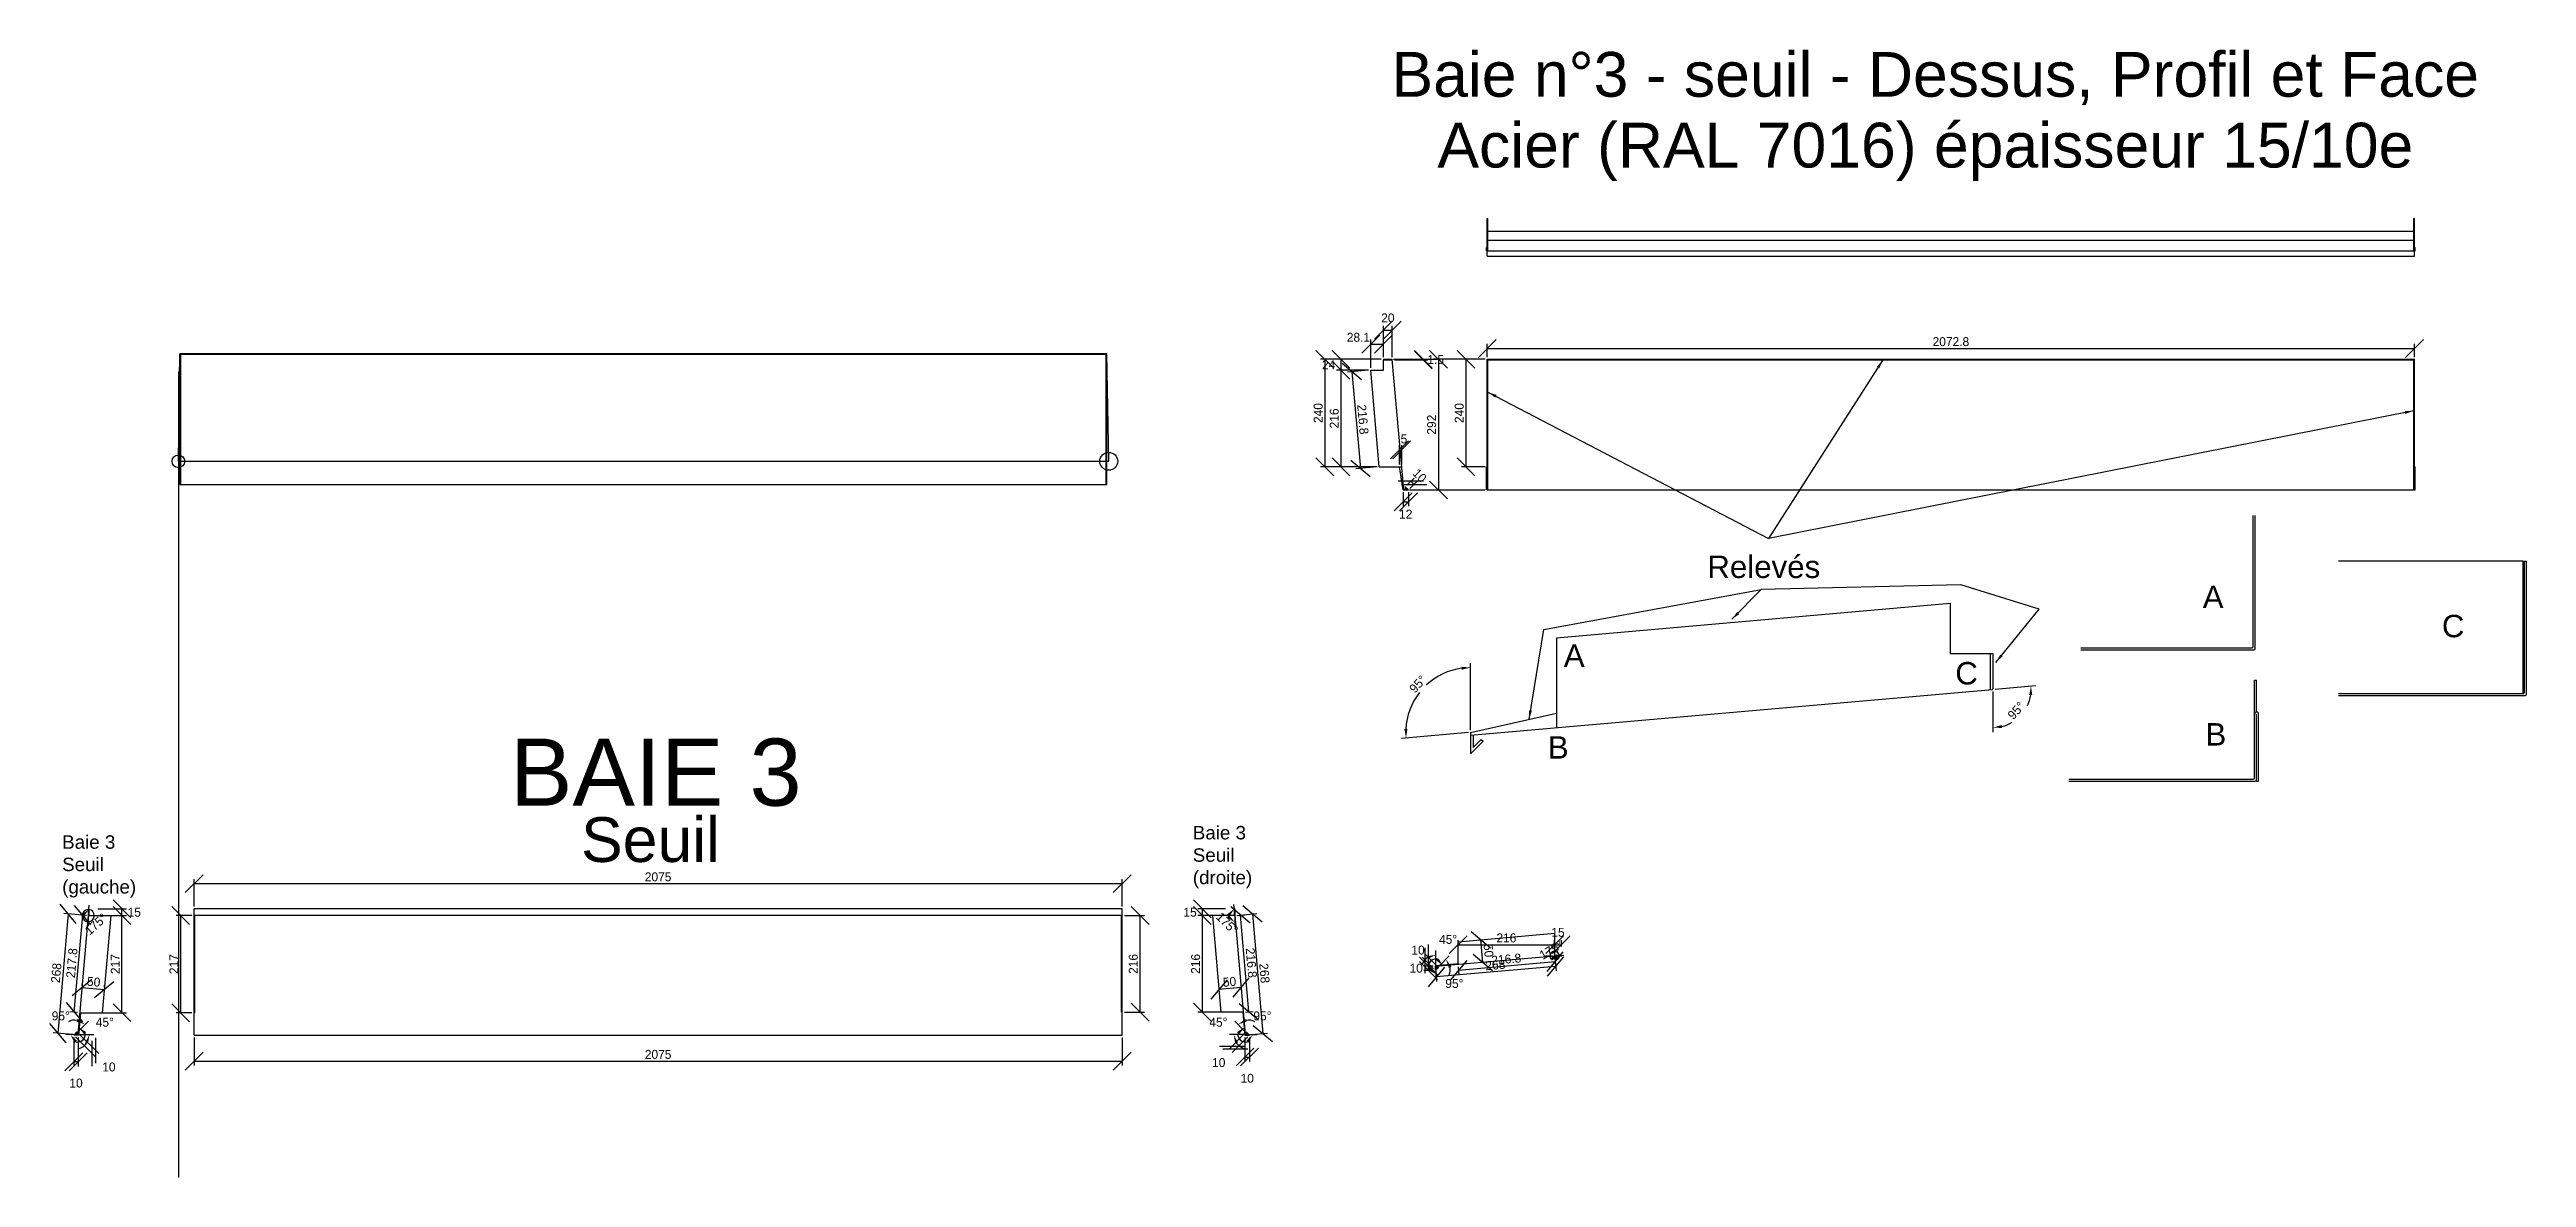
# Model space of a CAD drawing. Header units: millimetres. Extents: x -676 to 20580, y -6551 to 2520.
# Drawn here: x -288 to 5250, y 0 to 2520 of the extents above; entities that cross this region are included whole.
import ezdxf

# ---------------------------------------------------------------- set-up
doc = ezdxf.new("R2010")
doc.units = ezdxf.units.MM
doc.layers.get('0').update_dxf_attribs({"lineweight": 25, "true_color": 0xffffff})
doc.layers.get('Defpoints').update_dxf_attribs({"true_color": 0xffffff})
for name, color, linetype, lineweight, true_color in [('0 ... Seuil', 178, 'Continuous', 25, 0x000000), ('0 ... Seuil ... Existant', 2, 'Continuous', 25, 0xffff00), ('0 ... Seuil ... Existant ... Projection joue théorique', 96, 'Continuous', 25, 0x008000), ('0 ... Seuil ... Rectangle', 5, 'Continuous', 25, 0x0000ff), ('0 ... Seuil ... Rectangle ... Cotes Angles', 4, 'Continuous', 25, 0x00ffff), ('Cotes', 4, 'Continuous', 25, 0x00ffff)]:
    doc.layers.add(name, color=color, linetype=linetype, lineweight=lineweight, true_color=true_color)
doc.styles.add('QCADDimTextStyle', font='txt')
doc.styles.add('textstyle11', font='')
doc.styles.add('textstyle22', font='')
doc.styles.add('textstyle23', font='')
doc.styles.add('textstyle24', font='')
doc.styles.add('textstyle25', font='')
doc.styles.add('textstyle26', font='')
doc.styles.add('textstyle27', font='')
doc.styles.add('textstyle28', font='')
doc.styles.add('textstyle29', font='')
doc.styles.add('textstyle30', font='')
doc.styles.add('textstyle31', font='')
doc.styles.add('textstyle32', font='')
doc.styles.add('textstyle33', font='')
doc.styles.get('textstyle11').set_extended_font_data('Liberation Sans')
doc.styles.get('textstyle22').set_extended_font_data('Liberation Sans')
doc.styles.get('textstyle23').set_extended_font_data('Liberation Sans')
doc.styles.get('textstyle24').set_extended_font_data('Liberation Sans')
doc.styles.get('textstyle25').set_extended_font_data('Liberation Sans')
doc.styles.get('textstyle26').set_extended_font_data('Liberation Sans')
doc.styles.get('textstyle27').set_extended_font_data('Liberation Sans')
doc.styles.get('textstyle28').set_extended_font_data('Liberation Sans')
doc.styles.get('textstyle29').set_extended_font_data('Liberation Sans')
doc.styles.get('textstyle30').set_extended_font_data('Liberation Sans')
doc.styles.get('textstyle31').set_extended_font_data('Liberation Sans')
doc.styles.get('textstyle32').set_extended_font_data('Liberation Sans')
doc.styles.get('textstyle33').set_extended_font_data('Liberation Sans')
doc.dimstyles.new('QCADDimStyle', dxfattribs={"dimtxt": 20, "dimasz": 20, "dimexe": 10, "dimexo": 5, "dimgap": 5, "dimtad": 1, "dimtoh": 1, "dimdec": 4, "dimzin": 0, "dimdsep": 46, "dimtxsty": 'QCADDimTextStyle', "dimcen": 0.09, "dimadec": 0, "dimazin": 0, "dimtfac": 1, "dimtdec": 4, "dimtofl": 0, "dimtmove": 0, "dimatfit": 3, "dimfxl": 1, "dimtolj": 1, "dimtzin": 0, "dimarcsym": 0})

msp = doc.modelspace()

# ---------------------------------------------------------------- texts
at = {"attachment_point": 1}
for s, insert, char_height, style in [('Seuil', (900.15, 804.88), 100, 'textstyle11'), ('Baie 3\\PSeuil\\P(droite)', (2267.96, 785.31), 30, 'textstyle23'), ('Baie 3\\PSeuil\\P(gauche)', (-259.91, 764.39), 30, 'textstyle24')]:
    msp.add_mtext(s, dxfattribs=dict(at, insert=insert, char_height=char_height, style=style))
at = {"layer": '0 ... Seuil', "insert": (741.21, 980.56), "char_height": 150, "attachment_point": 1, "style": 'textstyle22'}
msp.add_mtext('BAIE 3', dxfattribs=at)
at = {"layer": '0 ... Seuil ... Rectangle ... Cotes Angles', "attachment_point": 1}
for s, insert, char_height, style in [('Baie n%%d3 - seuil - Dessus, Profil et Face', (2712.12, 2514.67), 100, 'textstyle33'), ('Acier (RAL 7016) épaisseur 15/10e', (2814.75, 2356.46), 100, 'textstyle32'), ('Relevés', (3418.26, 1389.28), 50, 'textstyle25'), ('A', (4525.86, 1322.02), 50, 'textstyle31'), ('C', (5060.56, 1256.96), 50, 'textstyle30'), ('A', (3097.29, 1190.81), 50, 'textstyle26'), ('C', (3972.65, 1151.48), 50, 'textstyle29'), ('B', (4531.96, 1015.02), 50, 'textstyle28'), ('B', (3061.71, 985.81), 50, 'textstyle27')]:
    msp.add_mtext(s, dxfattribs=dict(at, insert=insert, char_height=char_height, style=style))

# ---------------------------------------------------------------- blocks, each defined once
blk = doc.blocks.new('SeuilBaie1_VueDessus')
at = {"layer": '0 ... Seuil'}
for p, q in [((-5, -282), (-5, 0)), ((2070, 0), (-5, 0)), ((2070, -282), (2070, 0)), ((2070, -15), (-5, -15)), ((-3.5, -232), (-3.5, -15)), ((2068.5, -231), (2068.5, -15)), ((-3.5, -232), (-5, -232)), ((2070, -231), (2068.5, -231)), ((-5, -282), (2070, -282))]:
    blk.add_line(p, q, dxfattribs=at)
blk = doc.blocks.new('SeuilBaie1_VueCoupeEst')
at = {"layer": '0 ... Seuil'}
for p, q in [((1, 0), (-0.5, 0)), ((1, -14.9), (-49.2, -14.9)), ((-49.2, -14.9), (-30.3, -230.9)), ((-0.5, 0), (-0.5, -14.9)), ((1, 0), (1, -15)), ((1, -14.9), (24.2, -280.5)), ((19.9, -230.9), (-30.3, -230.9)), ((18.4, -230.9), (22.9, -282)), ((25.2, -276), (26.3, -274.9)), ((25.2, -276), (29.7, -280.5)), ((26.3, -274.9), (33.4, -282)), ((22.9, -282), (33.4, -282)), ((24.2, -280.5), (29.7, -280.5))]:
    blk.add_line(p, q, dxfattribs=at)
blk = doc.blocks.new('*D12')
at = {"layer": 'Cotes', "color": 0, "lineweight": -2}
for p, q in [((2309.3, 580), (2269.3, 620)), ((2269.3, 605), (2309.3, 565)), ((2341, 600), (2279.3, 600)), ((2341, 585), (2279.3, 585)), ((2289.3, 585), (2289.3, 600))]:
    blk.add_line(p, q, dxfattribs=at)
at = {"layer": 'Defpoints', "color": 0}
for p in [(2289.3, 600), (2346, 600), (2346, 585)]:
    blk.add_point(p, dxfattribs=at)
at = {"layer": 'Cotes', "color": 0, "insert": (2261.8, 592.5), "char_height": 20, "attachment_point": 5, "style": 'QCADDimTextStyle'}
blk.add_mtext('\\A1;15', dxfattribs=at)
blk = doc.blocks.new('*D13')
at = {"layer": 'Cotes', "color": 0, "lineweight": -2}
for p, q in [((2366.1, 585.4), (2411.3, 589.4)), ((2423, 570.3), (2379.7, 606.7)), ((2401.4, 588.5), (2424.7, 321.5)), ((2403.1, 339.7), (2446.4, 303.4)), ((2389.4, 318.5), (2434.7, 322.4))]:
    blk.add_line(p, q, dxfattribs=at)
at = {"layer": 'Defpoints', "color": 0}
for p in [(2361.1, 585), (2384.5, 318), (2424.7, 321.5)]:
    blk.add_point(p, dxfattribs=at)
at = {"layer": 'Cotes', "color": 0, "insert": (2428, 456.3), "char_height": 20, "attachment_point": 5, "rotation": 275, "style": 'QCADDimTextStyle'}
blk.add_mtext('\\A1;268', dxfattribs=at)
blk = doc.blocks.new('*D14')
at = {"layer": 'Cotes', "color": 0, "lineweight": -2}
for p, q in [((2404.5, 289), (2364.5, 249)), ((2374.5, 249), (2414.5, 289)), ((2384.5, 313), (2384.5, 259)), ((2394.5, 313), (2394.5, 259)), ((2384.5, 269), (2394.5, 269))]:
    blk.add_line(p, q, dxfattribs=at)
at = {"layer": 'Defpoints', "color": 0}
for p in [(2384.5, 318), (2394.5, 318), (2394.5, 269)]:
    blk.add_point(p, dxfattribs=at)
at = {"layer": 'Cotes', "color": 0, "insert": (2389.5, 221.5), "char_height": 20, "attachment_point": 5, "style": 'QCADDimTextStyle'}
blk.add_mtext('\\A1;10', dxfattribs=at)
blk = doc.blocks.new('*D15')
at = {"layer": 'Cotes', "color": 0, "lineweight": -2}
for p, q in [((2358, 402.6), (2394.3, 445.9)), ((2344.5, 441.6), (2308.2, 398.2)), ((2376.2, 424.3), (2326.4, 419.9)), ((2326.8, 414.9), (2327.2, 409.9)), ((2376.6, 419.3), (2377, 414.3))]:
    blk.add_line(p, q, dxfattribs=at)
at = {"layer": 'Defpoints', "color": 0}
for p in [(2326.4, 419.9), (2326.4, 419.9), (2376.2, 424.3)]:
    blk.add_point(p, dxfattribs=at)
at = {"layer": 'Cotes', "color": 0, "insert": (2350, 437), "char_height": 20, "attachment_point": 5, "rotation": 5, "style": 'QCADDimTextStyle'}
blk.add_mtext('\\A1;50', dxfattribs=at)
blk = doc.blocks.new('*D16')
at = {"layer": 'Cotes', "color": 0, "lineweight": -2}
for p, q in [((2327.6, 293.6), (2384.2, 293.6)), ((2391.3, 286.6), (2334.7, 286.6)), ((2383.8, 321.6), (2348.9, 286.6)), ((2390.9, 314.5), (2355.9, 279.5))]:
    blk.add_line(p, q, dxfattribs=at)
at = {"layer": 'Defpoints', "color": 0}
for p in [(2355.9, 293.6), (2387.4, 325.1), (2394.5, 318)]:
    blk.add_point(p, dxfattribs=at)
at = {"layer": 'Cotes', "color": 0, "insert": (2325.9, 256.5), "char_height": 20, "attachment_point": 5, "style": 'QCADDimTextStyle'}
blk.add_mtext('\\A1;10', dxfattribs=at)
blk = doc.blocks.new('*D17')
at = {"layer": 'Cotes', "color": 0, "lineweight": -2}
for p, q in [((2361.7, 590.1), (2359.9, 610.1)), ((2362.1, 580), (2362.1, 559.9))]:
    blk.add_line(p, q, dxfattribs=at)
blk.add_arc((2362.1, 585), 15.1, 177.7585, 187.2415, dxfattribs=at)
at = {"layer": 'Cotes', "color": 0}
for points in [[(2349.4, 583.3), (2344.6, 587.9), (2360.8, 600.1)], [(2344.9, 580.6), (2349.3, 585.6), (2362.1, 569.9)]]:
    blk.add_solid(points, dxfattribs=at)
at = {"layer": 'Defpoints', "color": 0}
for p in [(2348.6, 591.8), (2362.1, 600), (2362.1, 585.1), (2362.1, 585), (2363.5, 568.7)]:
    blk.add_point(p, dxfattribs=at)
at = {"layer": 'Cotes', "color": 0, "insert": (2344.7, 567.7), "char_height": 20, "attachment_point": 5, "rotation": 314.9648, "style": 'QCADDimTextStyle'}
blk.add_mtext('\\A1;175%%d', dxfattribs=at)
blk = doc.blocks.new('*D18')
at = {"layer": 'Cotes', "color": 0, "lineweight": -2}
for p, q in [((2383.1, 327.9), (2362, 349)), ((2380.4, 319), (2349.6, 319))]:
    blk.add_line(p, q, dxfattribs=at)
for start, end in [(63.1887, 99.0944), (215.9056, 251.8113)]:
    blk.add_arc((2392, 319), 32.4, start, end, dxfattribs=at)
at = {"layer": 'Cotes', "color": 0}
for points in [[(2385.4, 354), (2388.4, 348.1), (2369.1, 342)], [(2368.9, 301), (2362.6, 299), (2359.6, 319)]]:
    blk.add_solid(points, dxfattribs=at)
at = {"layer": 'Defpoints', "color": 0}
for p in [(2363.9, 335.2), (2385.4, 319), (2386.7, 324.4), (2392, 319), (2392, 319)]:
    blk.add_point(p, dxfattribs=at)
at = {"layer": 'Cotes', "color": 0, "insert": (2325.1, 346.7), "char_height": 20, "attachment_point": 5, "style": 'QCADDimTextStyle'}
blk.add_mtext('\\A1;45%%d', dxfattribs=at)
blk = doc.blocks.new('*D19')
at = {"layer": 'Cotes', "color": 0, "lineweight": -2}
blk.add_line((2397, 319), (2412, 319), dxfattribs=at)
for start, end in [(168.9674, 242.9349), (212.0651, 286.0326)]:
    blk.add_arc((2385.4, 319), 16.6, start, end, dxfattribs=at)
at = {"layer": 'Cotes', "color": 0}
for points in [[(2371.3, 319.7), (2366.8, 324.7), (2383.9, 335.6)], [(2392.6, 301), (2387.3, 305), (2402, 319)]]:
    blk.add_solid(points, dxfattribs=at)
at = {"layer": 'Defpoints', "color": 0}
for p in [(2383.7, 338.4), (2385.4, 319), (2385.4, 319), (2392, 319), (2399.5, 327.7)]:
    blk.add_point(p, dxfattribs=at)
at = {"layer": 'Cotes', "color": 0, "insert": (2423.6, 360.8), "char_height": 20, "attachment_point": 5, "style": 'QCADDimTextStyle'}
blk.add_mtext('\\A1;95%%d', dxfattribs=at)
blk = doc.blocks.new('*D20')
at = {"layer": 'Cotes', "color": 0, "lineweight": -2}
for p, q in [((55, 279.8), (15, 239.8)), ((35, 313), (35, 249.8)), ((2090, 239.8), (2130, 279.8)), ((2110, 313), (2110, 249.8)), ((35, 259.8), (2110, 259.8))]:
    blk.add_line(p, q, dxfattribs=at)
at = {"layer": 'Defpoints', "color": 0}
for p in [(35, 318), (2110, 318), (2110, 259.8)]:
    blk.add_point(p, dxfattribs=at)
at = {"layer": 'Cotes', "color": 0, "insert": (1072.5, 274.8), "char_height": 20, "attachment_point": 5, "style": 'QCADDimTextStyle'}
blk.add_mtext('\\A1;2075', dxfattribs=at)
blk = doc.blocks.new('*D21')
at = {"layer": 'Cotes', "color": 0, "lineweight": -2}
for p, q in [((55, 676.4), (15, 636.4)), ((35, 605), (35, 666.4)), ((2090, 636.4), (2130, 676.4)), ((2110, 605), (2110, 666.4)), ((35, 656.4), (2110, 656.4))]:
    blk.add_line(p, q, dxfattribs=at)
at = {"layer": 'Defpoints', "color": 0}
for p in [(2110, 656.4), (35, 600), (2110, 600)]:
    blk.add_point(p, dxfattribs=at)
at = {"layer": 'Cotes', "color": 0, "insert": (1072.5, 671.4), "char_height": 20, "attachment_point": 5, "style": 'QCADDimTextStyle'}
blk.add_mtext('\\A1;2075', dxfattribs=at)
blk = doc.blocks.new('*D36')
at = {"layer": 'Cotes', "color": 0, "lineweight": -2}
for p, q in [((3096.9, 540), (3056.9, 500)), ((3071.9, 500), (3111.9, 540)), ((3076.9, 515.8), (3076.9, 530)), ((3076.9, 520), (3091.9, 520)), ((3091.9, 515.8), (3091.9, 530))]:
    blk.add_line(p, q, dxfattribs=at)
at = {"layer": 'Defpoints', "color": 0}
for p in [(3076.9, 510.8), (3091.9, 520), (3091.9, 510.8)]:
    blk.add_point(p, dxfattribs=at)
at = {"layer": 'Cotes', "color": 0, "insert": (3084.4, 547.5), "char_height": 20, "attachment_point": 5, "style": 'QCADDimTextStyle'}
blk.add_mtext('\\A1;15', dxfattribs=at)
blk = doc.blocks.new('*D37')
at = {"layer": 'Cotes', "color": 0, "lineweight": -2}
for p, q in [((2830.3, 469.5), (2793.9, 426.2)), ((2810.4, 467.4), (2813, 437.9)), ((3079.1, 471.2), (2812.1, 447.9)), ((3060.9, 449.6), (3097.3, 492.9)), ((3077.4, 490.7), (3080, 461.3))]:
    blk.add_line(p, q, dxfattribs=at)
at = {"layer": 'Defpoints', "color": 0}
for p in [(2810, 472.4), (2812.1, 447.9), (3076.9, 495.7)]:
    blk.add_point(p, dxfattribs=at)
at = {"layer": 'Cotes', "color": 0, "insert": (2944.3, 474.5), "char_height": 20, "attachment_point": 5, "rotation": 5, "style": 'QCADDimTextStyle'}
blk.add_mtext('\\A1;268', dxfattribs=at)
blk = doc.blocks.new('*D38')
at = {"layer": 'Cotes', "color": 0, "lineweight": -2}
for p, q in [((2814.8, 452.4), (2774.8, 492.4)), ((2774.8, 482.4), (2814.8, 442.4)), ((2805, 472.4), (2784.8, 472.4)), ((2805, 462.4), (2784.8, 462.4)), ((2794.8, 472.4), (2794.8, 462.4))]:
    blk.add_line(p, q, dxfattribs=at)
at = {"layer": 'Defpoints', "color": 0}
for p in [(2794.8, 462.4), (2810, 472.4), (2810, 462.4)]:
    blk.add_point(p, dxfattribs=at)
at = {"layer": 'Cotes', "color": 0, "insert": (2767.3, 467.4), "char_height": 20, "attachment_point": 5, "style": 'QCADDimTextStyle'}
blk.add_mtext('\\A1;10', dxfattribs=at)
blk = doc.blocks.new('*D39')
at = {"layer": 'Cotes', "color": 0, "lineweight": -2}
for p, q in [((2933.5, 512.3), (2890.2, 548.6)), ((2894.5, 498.8), (2937.9, 462.5)), ((2906.9, 530), (2901.9, 529.6)), ((2916.2, 480.7), (2911.8, 530.5)), ((2911.2, 480.2), (2906.2, 479.8))]:
    blk.add_line(p, q, dxfattribs=at)
at = {"layer": 'Defpoints', "color": 0}
for p in [(2911.8, 530.5), (2911.8, 530.5), (2916.2, 480.7)]:
    blk.add_point(p, dxfattribs=at)
at = {"layer": 'Cotes', "color": 0, "insert": (2929, 506.9), "char_height": 20, "attachment_point": 5, "rotation": 275, "style": 'QCADDimTextStyle'}
blk.add_mtext('\\A1;50', dxfattribs=at)
blk = doc.blocks.new('*D40')
at = {"layer": 'Cotes', "color": 0, "lineweight": -2}
for p, q in [((2787.4, 456.6), (2787.4, 513.2)), ((2813.5, 473), (2787.4, 499)), ((2794.5, 520.2), (2794.5, 463.7)), ((2806.4, 465.9), (2780.4, 492))]:
    blk.add_line(p, q, dxfattribs=at)
at = {"layer": 'Defpoints', "color": 0}
for p in [(2794.5, 492), (2810, 462.4), (2817, 469.4)]:
    blk.add_point(p, dxfattribs=at)
at = {"layer": 'Cotes', "color": 0, "insert": (2771.5, 507.9), "char_height": 20, "attachment_point": 5, "style": 'QCADDimTextStyle'}
blk.add_mtext('\\A1;10', dxfattribs=at)
blk = doc.blocks.new('*D41')
at = {"layer": 'Cotes', "color": 0, "lineweight": -2}
for p, q in [((3071.9, 494.7), (3056.4, 494.7)), ((3082, 495.2), (3097.5, 496.5))]:
    blk.add_line(p, q, dxfattribs=at)
for start, end in [(80.8162, 222.9081), (5, 180), (322.0919, 104.1838)]:
    blk.add_arc((3077, 494.7), 10.6, start, end, dxfattribs=at)
at = {"layer": 'Cotes', "color": 0}
for points in [[(3086.4, 491.4), (3084.2, 485.1), (3066.4, 494.7)], [(3070.6, 484.5), (3067.9, 490.6), (3087.5, 495.6)]]:
    blk.add_solid(points, dxfattribs=at)
at = {"layer": 'Defpoints', "color": 0}
for p in [(3081.7, 504.2), (3060.7, 493.3), (3076.9, 494.7), (3077, 494.7), (3091.9, 494.7)]:
    blk.add_point(p, dxfattribs=at)
at = {"layer": 'Cotes', "color": 0, "insert": (3069.2, 508.1), "char_height": 20, "attachment_point": 5, "rotation": 30.3486, "style": 'QCADDimTextStyle'}
blk.add_mtext('\\A1;175%%d', dxfattribs=at)
blk = doc.blocks.new('*D42')
at = {"layer": 'Cotes', "color": 0, "lineweight": -2}
for p, q in [((2811, 476.4), (2811, 507.2)), ((2819.9, 473.7), (2841, 494.8))]:
    blk.add_line(p, q, dxfattribs=at)
for start, end in [(125.9056, 161.8113), (333.1887, 9.0944)]:
    blk.add_arc((2811, 464.8), 32.4, start, end, dxfattribs=at)
at = {"layer": 'Cotes', "color": 0}
for points in [[(2793, 487.9), (2790.9, 494.2), (2811, 497.2)], [(2846, 471.4), (2840, 468.4), (2833.9, 487.7)]]:
    blk.add_solid(points, dxfattribs=at)
at = {"layer": 'Defpoints', "color": 0}
for p in [(2811, 471.4), (2811, 464.8), (2811, 464.8), (2816.3, 470.1), (2827.2, 492.9)]:
    blk.add_point(p, dxfattribs=at)
at = {"layer": 'Cotes', "color": 0, "insert": (2838.7, 531.7), "char_height": 20, "attachment_point": 5, "style": 'QCADDimTextStyle'}
blk.add_mtext('\\A1;45%%d', dxfattribs=at)
blk = doc.blocks.new('*D43')
at = {"layer": 'Cotes', "color": 0, "lineweight": -2}
blk.add_line((2811, 459.8), (2811, 444.8), dxfattribs=at)
for start, end in [(122.0651, 196.0326), (78.9674, 152.9349)]:
    blk.add_arc((2811, 471.4), 16.6, start, end, dxfattribs=at)
at = {"layer": 'Cotes', "color": 0}
for points in [[(2793, 464.2), (2797, 469.5), (2811, 454.8)], [(2811.7, 485.5), (2816.6, 490), (2827.5, 472.9)]]:
    blk.add_solid(points, dxfattribs=at)
at = {"layer": 'Defpoints', "color": 0}
for p in [(2811, 471.4), (2811, 471.4), (2811, 464.8), (2819.7, 457.3), (2830.3, 473.1)]:
    blk.add_point(p, dxfattribs=at)
at = {"layer": 'Cotes', "color": 0, "insert": (2852.7, 433.2), "char_height": 20, "attachment_point": 5, "style": 'QCADDimTextStyle'}
blk.add_mtext('\\A1;95%%d', dxfattribs=at)
blk = doc.blocks.new('*D51')
at = {"layer": 'Cotes', "color": 0, "lineweight": -2}
for p, q in [((2115, 585), (2160, 585)), ((2170, 565), (2130, 605)), ((2150, 369), (2150, 585)), ((2130, 389), (2170, 349)), ((2115, 369), (2160, 369))]:
    blk.add_line(p, q, dxfattribs=at)
at = {"layer": 'Defpoints', "color": 0}
for p in [(2110, 585), (2150, 585), (2110, 369)]:
    blk.add_point(p, dxfattribs=at)
at = {"layer": 'Cotes', "color": 0, "insert": (2135, 477), "char_height": 20, "attachment_point": 5, "rotation": 90, "style": 'QCADDimTextStyle'}
blk.add_mtext('\\A1;216', dxfattribs=at)
blk = doc.blocks.new('*D52')
at = {"layer": 'Cotes', "color": 0, "lineweight": -2}
for p, q in [((25, 565), (-15, 605)), ((30, 585), (-5, 585)), ((5, 585), (5, 368)), ((-15, 388), (25, 348)), ((30, 368), (-5, 368))]:
    blk.add_line(p, q, dxfattribs=at)
at = {"layer": 'Defpoints', "color": 0}
for p in [(35, 585), (5, 368), (35, 368)]:
    blk.add_point(p, dxfattribs=at)
at = {"layer": 'Cotes', "color": 0, "insert": (-10, 476.5), "char_height": 20, "attachment_point": 5, "rotation": 90, "style": 'QCADDimTextStyle'}
blk.add_mtext('\\A1;217', dxfattribs=at)
blk = doc.blocks.new('SeuilBaie1_VueCoupeOuest')
at = {"layer": '0 ... Seuil'}
for p, q in [((-1.5, 0), (-1.5, -15)), ((-1.5, 0), (0, 0)), ((0, 0), (0, -14.9)), ((-1.5, -14.9), (-24.7, -280.5)), ((-1.5, -14.9), (48.7, -14.9)), ((48.7, -14.9), (29.7, -231.9)), ((-26.8, -274.9), (-33.9, -282)), ((-25.7, -276), (-30.2, -280.5)), ((-25.7, -276), (-26.8, -274.9)), ((-19, -231.9), (-23.4, -282)), ((-20.5, -231.9), (29.7, -231.9)), ((-23.4, -282), (-33.9, -282)), ((-24.7, -280.5), (-30.2, -280.5))]:
    blk.add_line(p, q, dxfattribs=at)
blk = doc.blocks.new('*D53')
at = {"layer": 'Cotes', "color": 0, "lineweight": -2}
for p, q in [((3060, 460.4), (3096.3, 503.7)), ((2880.3, 484.9), (2844, 441.5)), ((2861.5, 470.8), (2863, 453.2)), ((2862.1, 463.2), (3078.1, 482.1)), ((3077.5, 489.7), (3079, 472.1))]:
    blk.add_line(p, q, dxfattribs=at)
at = {"layer": 'Defpoints', "color": 0}
for p in [(2861, 475.8), (3077, 494.7), (3078.1, 482.1)]:
    blk.add_point(p, dxfattribs=at)
at = {"layer": 'Cotes', "color": 0, "insert": (2968.8, 487.6), "char_height": 20, "attachment_point": 5, "rotation": 5, "style": 'QCADDimTextStyle'}
blk.add_mtext('\\A1;216.8', dxfattribs=at)
blk = doc.blocks.new('*D54')
at = {"layer": 'Cotes', "color": 0, "lineweight": -2}
for p, q in [((2309.3, 565.1), (2269.3, 605.1)), ((2357.1, 585.1), (2279.3, 585.1)), ((2289.3, 369.1), (2289.3, 585.1)), ((2269.3, 389.1), (2309.3, 349.1)), ((2376.4, 369.1), (2279.3, 369.1))]:
    blk.add_line(p, q, dxfattribs=at)
at = {"layer": 'Defpoints', "color": 0}
for p in [(2289.3, 585.1), (2362.1, 585.1), (2381.4, 369.1)]:
    blk.add_point(p, dxfattribs=at)
at = {"layer": 'Cotes', "color": 0, "insert": (2274.3, 477.1), "char_height": 20, "attachment_point": 5, "rotation": 90, "style": 'QCADDimTextStyle'}
blk.add_mtext('\\A1;216', dxfattribs=at)
blk = doc.blocks.new('*D55')
at = {"layer": 'Cotes', "color": 0, "lineweight": -2}
for p, q in [((2396, 568), (2352.7, 604.3)), ((2367.1, 585.5), (2384.3, 587)), ((2393.3, 370.2), (2374.4, 586.2)), ((2371.6, 388.3), (2414.9, 352)), ((2386, 369.5), (2403.2, 371))]:
    blk.add_line(p, q, dxfattribs=at)
at = {"layer": 'Defpoints', "color": 0}
for p in [(2362.1, 585.1), (2374.4, 586.2), (2381, 369.1)]:
    blk.add_point(p, dxfattribs=at)
at = {"layer": 'Cotes', "color": 0, "insert": (2398.8, 479.5), "char_height": 20, "attachment_point": 5, "rotation": 275, "style": 'QCADDimTextStyle'}
blk.add_mtext('\\A1;216.8', dxfattribs=at)
blk = doc.blocks.new('*D56')
at = {"layer": 'Cotes', "color": 0, "lineweight": -2}
for p, q in [((2881, 540), (2841, 500)), ((2861, 480.4), (2861, 530)), ((2861, 520), (3077, 520)), ((3057, 500), (3097, 540)), ((3077, 499.7), (3077, 530))]:
    blk.add_line(p, q, dxfattribs=at)
at = {"layer": 'Defpoints', "color": 0}
for p in [(3077, 520), (2861, 475.4), (3077, 494.7)]:
    blk.add_point(p, dxfattribs=at)
at = {"layer": 'Cotes', "color": 0, "insert": (2969, 535), "char_height": 20, "attachment_point": 5, "style": 'QCADDimTextStyle'}
blk.add_mtext('\\A1;216', dxfattribs=at)
blk = doc.blocks.new('*D57')
at = {"layer": 'Cotes', "color": 0, "lineweight": -2}
for p, q in [((-106.2, 580), (-146.2, 620)), ((-180.4, 600), (-116.2, 600)), ((-180.4, 585), (-116.2, 585)), ((-146.2, 605), (-106.2, 565)), ((-126.2, 585), (-126.2, 600))]:
    blk.add_line(p, q, dxfattribs=at)
at = {"layer": 'Defpoints', "color": 0}
for p in [(-185.4, 600), (-185.4, 585), (-126.2, 600)]:
    blk.add_point(p, dxfattribs=at)
at = {"layer": 'Cotes', "color": 0, "insert": (-98.7, 592.5), "char_height": 20, "attachment_point": 5, "style": 'QCADDimTextStyle'}
blk.add_mtext('\\A1;15', dxfattribs=at)
blk = doc.blocks.new('*D58')
at = {"layer": 'Cotes', "color": 0, "lineweight": -2}
for p, q in [((-228.3, 567.4), (-264.6, 610.7)), ((-246.5, 589), (-269.8, 322)), ((-205.5, 585.4), (-256.4, 589.9)), ((-288, 343.7), (-251.6, 300.4)), ((-228.8, 318.5), (-279.8, 322.9))]:
    blk.add_line(p, q, dxfattribs=at)
at = {"layer": 'Defpoints', "color": 0}
for p in [(-200.5, 585), (-269.8, 322), (-223.9, 318)]:
    blk.add_point(p, dxfattribs=at)
at = {"layer": 'Cotes', "color": 0, "insert": (-273.1, 456.8), "char_height": 20, "attachment_point": 5, "rotation": 85, "style": 'QCADDimTextStyle'}
blk.add_mtext('\\A1;268', dxfattribs=at)
blk = doc.blocks.new('*D59')
at = {"layer": 'Cotes', "color": 0, "lineweight": -2}
for p, q in [((-213.9, 278.2), (-253.9, 238.2)), ((-243.9, 238.2), (-203.9, 278.2)), ((-233.9, 313), (-233.9, 248.2)), ((-223.9, 313), (-223.9, 248.2)), ((-223.9, 258.2), (-233.9, 258.2))]:
    blk.add_line(p, q, dxfattribs=at)
at = {"layer": 'Defpoints', "color": 0}
for p in [(-233.9, 318), (-223.9, 318), (-233.9, 258.2)]:
    blk.add_point(p, dxfattribs=at)
at = {"layer": 'Cotes', "color": 0, "insert": (-228.9, 210.7), "char_height": 20, "attachment_point": 5, "style": 'QCADDimTextStyle'}
blk.add_mtext('\\A1;10', dxfattribs=at)
blk = doc.blocks.new('*D60')
at = {"layer": 'Cotes', "color": 0, "lineweight": -2}
for p, q in [((-193.9, 442.4), (-237.2, 406.1)), ((-215.6, 424.3), (-165.8, 419.9)), ((-215.1, 429.2), (-214.7, 434.2)), ((-187.4, 401.7), (-144.1, 438.1)), ((-165.3, 424.9), (-164.9, 429.9))]:
    blk.add_line(p, q, dxfattribs=at)
at = {"layer": 'Defpoints', "color": 0}
for p in [(-215.6, 424.3), (-165.8, 419.9), (-165.8, 419.9)]:
    blk.add_point(p, dxfattribs=at)
at = {"layer": 'Cotes', "color": 0, "insert": (-189.4, 437), "char_height": 20, "attachment_point": 5, "rotation": 355, "style": 'QCADDimTextStyle'}
blk.add_mtext('\\A1;50', dxfattribs=at)
blk = doc.blocks.new('*D61')
at = {"layer": 'Cotes', "color": 0, "lineweight": -2}
for p, q in [((-230.3, 314.5), (-185.4, 269.6)), ((-223.3, 321.6), (-178.3, 276.7)), ((-192.5, 248.4), (-192.5, 304.9)), ((-185.4, 312), (-185.4, 255.4))]:
    blk.add_line(p, q, dxfattribs=at)
at = {"layer": 'Defpoints', "color": 0}
for p in [(-233.9, 318), (-226.8, 325.1), (-185.4, 283.7)]:
    blk.add_point(p, dxfattribs=at)
at = {"layer": 'Cotes', "color": 0, "insert": (-155.4, 246.6), "char_height": 20, "attachment_point": 5, "style": 'QCADDimTextStyle'}
blk.add_mtext('\\A1;10', dxfattribs=at)
blk = doc.blocks.new('*D62')
at = {"layer": 'Cotes', "color": 0, "lineweight": -2}
for p, q in [((-201.5, 580), (-201.5, 561.5)), ((-201.1, 590.1), (-199.5, 608.5))]:
    blk.add_line(p, q, dxfattribs=at)
for start, end in [(180.5927, 276.1855), (78.8145, 174.4073), (270, 85)]:
    blk.add_arc((-201.5, 585), 13.5, start, end, dxfattribs=at)
at = {"layer": 'Cotes', "color": 0}
for points in [[(-217.4, 584.1), (-212.5, 588.6), (-201.5, 571.5)], [(-212.7, 582.5), (-217.3, 587.3), (-200.3, 598.5)]]:
    blk.add_solid(points, dxfattribs=at)
at = {"layer": 'Defpoints', "color": 0}
for p in [(-202.9, 568.7), (-201.5, 600), (-201.5, 585.1), (-201.5, 585), (-189.4, 591.1)]:
    blk.add_point(p, dxfattribs=at)
at = {"layer": 'Cotes', "color": 0, "insert": (-184.3, 565.8), "char_height": 20, "attachment_point": 5, "rotation": 41.75, "style": 'QCADDimTextStyle'}
blk.add_mtext('\\A1;175%%d', dxfattribs=at)
blk = doc.blocks.new('*D63')
at = {"layer": 'Cotes', "color": 0, "lineweight": -2}
for p, q in [((-222.5, 327.9), (-201.4, 349)), ((-219.8, 319), (-189, 319))]:
    blk.add_line(p, q, dxfattribs=at)
for start, end in [(80.9056, 116.8113), (288.1887, 324.0944)]:
    blk.add_arc((-231.4, 319), 32.4, start, end, dxfattribs=at)
at = {"layer": 'Cotes', "color": 0}
for points in [[(-227.8, 348.1), (-224.8, 354), (-208.5, 342)], [(-202, 299), (-208.3, 301), (-199, 319)]]:
    blk.add_solid(points, dxfattribs=at)
at = {"layer": 'Defpoints', "color": 0}
for p in [(-231.4, 319), (-231.4, 319), (-226.1, 324.4), (-224.8, 319), (-200.1, 327.4)]:
    blk.add_point(p, dxfattribs=at)
at = {"layer": 'Cotes', "color": 0, "insert": (-164.5, 346.7), "char_height": 20, "attachment_point": 5, "style": 'QCADDimTextStyle'}
blk.add_mtext('\\A1;45%%d', dxfattribs=at)
blk = doc.blocks.new('*D64')
at = {"layer": 'Cotes', "color": 0, "lineweight": -2}
blk.add_line((-236.4, 319), (-251.4, 319), dxfattribs=at)
for start, end in [(253.9674, 327.9349), (297.0651, 11.0326)]:
    blk.add_arc((-224.8, 319), 16.6, start, end, dxfattribs=at)
at = {"layer": 'Cotes', "color": 0}
for points in [[(-206.2, 324.7), (-210.7, 319.7), (-223.3, 335.6)], [(-226.7, 305), (-232, 301), (-241.4, 319)]]:
    blk.add_solid(points, dxfattribs=at)
at = {"layer": 'Defpoints', "color": 0}
for p in [(-232.2, 333.9), (-223.1, 338.4), (-231.4, 319), (-224.8, 319), (-224.8, 319)]:
    blk.add_point(p, dxfattribs=at)
at = {"layer": 'Cotes', "color": 0, "insert": (-263, 360.8), "char_height": 20, "attachment_point": 5, "style": 'QCADDimTextStyle'}
blk.add_mtext('\\A1;95%%d', dxfattribs=at)
blk = doc.blocks.new('*D65')
at = {"layer": 'Cotes', "color": 0, "lineweight": -2}
for p, q in [((-196.5, 585.1), (-116.2, 585.1)), ((-106.2, 565.1), (-146.2, 605.1)), ((-126.2, 368.1), (-126.2, 585.1)), ((-146.2, 388.1), (-106.2, 348.1)), ((-215.7, 368.1), (-116.2, 368.1))]:
    blk.add_line(p, q, dxfattribs=at)
at = {"layer": 'Defpoints', "color": 0}
for p in [(-201.5, 585.1), (-126.2, 585.1), (-220.7, 368.1)]:
    blk.add_point(p, dxfattribs=at)
at = {"layer": 'Cotes', "color": 0, "insert": (-141.2, 476.6), "char_height": 20, "attachment_point": 5, "rotation": 90, "style": 'QCADDimTextStyle'}
blk.add_mtext('\\A1;217', dxfattribs=at)
blk = doc.blocks.new('*D66')
at = {"layer": 'Cotes', "color": 0, "lineweight": -2}
for p, q in [((-233, 369.2), (-213.8, 586.1)), ((-195.6, 564.4), (-232, 607.8)), ((-206.5, 585.4), (-223.7, 587)), ((-251.1, 390.9), (-214.8, 347.5)), ((-225.6, 368.5), (-242.9, 370.1))]:
    blk.add_line(p, q, dxfattribs=at)
at = {"layer": 'Defpoints', "color": 0}
for p in [(-213.8, 586.1), (-201.5, 585), (-220.7, 368.1)]:
    blk.add_point(p, dxfattribs=at)
at = {"layer": 'Cotes', "color": 0, "insert": (-238.3, 478.9), "char_height": 20, "attachment_point": 5, "rotation": 84.9511, "style": 'QCADDimTextStyle'}
blk.add_mtext('\\A1;217.8', dxfattribs=at)
blk = doc.blocks.new('*D77')
at = {"layer": '0 ... Seuil ... Rectangle ... Cotes Angles', "color": 0, "lineweight": -2}
for p, q in [((2888.9, 999.3), (2888.9, 1149.1)), ((2884, 993.9), (2734.7, 980.8))]:
    blk.add_line(p, q, dxfattribs=at)
for start, end in [(97.9211, 132.8517), (142.1483, 177.0789)]:
    blk.add_arc((2888.9, 994.3), 144.8, start, end, dxfattribs=at)
at = {"layer": '0 ... Seuil ... Rectangle ... Cotes Angles', "color": 0}
for points in [[(2869.2, 1134.4), (2868.8, 1141), (2888.9, 1139.1)], [(2741, 1001.6), (2747.7, 1001.7), (2744.7, 981.7)]]:
    blk.add_solid(points, dxfattribs=at)
at = {"layer": 'Defpoints', "color": 0}
for p in [(2812.9, 1117.5), (3080.9, 1011.1), (2888.9, 994.3), (2888.9, 994.3), (2888.9, 946.3)]:
    blk.add_point(p, dxfattribs=at)
at = {"layer": '0 ... Seuil ... Rectangle ... Cotes Angles', "color": 0, "insert": (2771.1, 1102.2), "char_height": 20, "attachment_point": 5, "rotation": 47.5, "style": 'QCADDimTextStyle'}
blk.add_mtext('\\A1;95%%d', dxfattribs=at)
blk = doc.blocks.new('*D78')
at = {"layer": '0 ... Seuil ... Rectangle ... Cotes Angles', "color": 0, "lineweight": -2}
for p, q in [((4056.9, 1085.5), (4056.9, 995.1)), ((4061.9, 1090.9), (4151.9, 1098.8))]:
    blk.add_line(p, q, dxfattribs=at)
for start, end in [(334.5352, 351.5408), (283.4592, 300.4648)]:
    blk.add_arc((4056.9, 1090.5), 85.3, start, end, dxfattribs=at)
at = {"layer": '0 ... Seuil ... Rectangle ... Cotes Angles', "color": 0}
for points in [[(4144.7, 1077.8), (4138, 1078), (4141.9, 1097.9)], [(4076.4, 1010.8), (4077.2, 1004.2), (4056.9, 1005.1)]]:
    blk.add_solid(points, dxfattribs=at)
at = {"layer": 'Defpoints', "color": 0}
for p in [(4056.9, 1170.5), (4056, 1090.4), (4056.9, 1091.4), (4101.7, 1017.8), (2894.9, 988.8)]:
    blk.add_point(p, dxfattribs=at)
at = {"layer": '0 ... Seuil ... Rectangle ... Cotes Angles', "color": 0, "insert": (4108.8, 1042.9), "char_height": 20, "attachment_point": 5, "rotation": 47.5, "style": 'QCADDimTextStyle'}
blk.add_mtext('\\A1;95%%d', dxfattribs=at)
blk = doc.blocks.new('*D79')
at = {"layer": '0 ... Seuil ... Rectangle ... Cotes Angles', "color": 0, "lineweight": -2}
for p, q in [((2946.4, 1872.3), (2906.4, 1832.3)), ((2926.4, 1832.9), (2926.4, 1862.3)), ((2926.4, 1852.3), (4999.2, 1852.3)), ((4979.2, 1832.3), (5019.2, 1872.3)), ((4999.2, 1832.9), (4999.2, 1862.3))]:
    blk.add_line(p, q, dxfattribs=at)
at = {"layer": 'Defpoints', "color": 0}
for p in [(2926.4, 1827.9), (4999.2, 1852.3), (4999.2, 1827.9)]:
    blk.add_point(p, dxfattribs=at)
at = {"layer": '0 ... Seuil ... Rectangle ... Cotes Angles', "color": 0, "insert": (3962.8, 1867.3), "char_height": 20, "attachment_point": 5, "style": 'QCADDimTextStyle'}
blk.add_mtext('\\A1;2072.8', dxfattribs=at)
blk = doc.blocks.new('*D80')
at = {"layer": '0 ... Seuil ... Rectangle ... Cotes Angles', "color": 0, "lineweight": -2}
for p, q in [((2898.7, 1807.9), (2858.7, 1847.9)), ((2921.4, 1827.9), (2868.7, 1827.9)), ((2878.7, 1827.9), (2878.7, 1587.9)), ((2858.7, 1607.9), (2898.7, 1567.9)), ((2921.4, 1587.9), (2868.7, 1587.9))]:
    blk.add_line(p, q, dxfattribs=at)
at = {"layer": 'Defpoints', "color": 0}
for p in [(2926.4, 1827.9), (2878.7, 1587.9), (2926.4, 1587.9)]:
    blk.add_point(p, dxfattribs=at)
at = {"layer": '0 ... Seuil ... Rectangle ... Cotes Angles', "color": 0, "insert": (2863.7, 1707.9), "char_height": 20, "attachment_point": 5, "rotation": 90, "style": 'QCADDimTextStyle'}
blk.add_mtext('\\A1;240', dxfattribs=at)
blk = doc.blocks.new('*D81')
at = {"layer": '0 ... Seuil ... Rectangle ... Cotes Angles', "color": 0, "lineweight": -2}
for p, q in [((2837, 1807.9), (2797, 1847.9)), ((2921.4, 1827.9), (2807, 1827.9)), ((2817, 1827.9), (2817, 1535.9)), ((2797, 1555.9), (2837, 1515.9)), ((2921.4, 1535.9), (2807, 1535.9))]:
    blk.add_line(p, q, dxfattribs=at)
at = {"layer": 'Defpoints', "color": 0}
for p in [(2926.4, 1827.9), (2817, 1535.9), (2926.4, 1535.9)]:
    blk.add_point(p, dxfattribs=at)
at = {"layer": '0 ... Seuil ... Rectangle ... Cotes Angles', "color": 0, "insert": (2802, 1681.9), "char_height": 20, "attachment_point": 5, "rotation": 90, "style": 'QCADDimTextStyle'}
blk.add_mtext('\\A1;292', dxfattribs=at)
blk = doc.blocks.new('*D82')
at = {"layer": '0 ... Seuil ... Rectangle ... Cotes Angles', "color": 0, "lineweight": -2}
for p, q in [((2714, 1912.8), (2674, 1872.8)), ((2694, 1872.8), (2734, 1912.8)), ((2694, 1832.9), (2694, 1902.8)), ((2694, 1892.8), (2714, 1892.8)), ((2714, 1832.9), (2714, 1902.8))]:
    blk.add_line(p, q, dxfattribs=at)
at = {"layer": 'Defpoints', "color": 0}
for p in [(2714, 1892.8), (2694, 1827.9), (2714, 1827.9)]:
    blk.add_point(p, dxfattribs=at)
at = {"layer": '0 ... Seuil ... Rectangle ... Cotes Angles', "color": 0, "insert": (2704, 1920.3), "char_height": 20, "attachment_point": 5, "style": 'QCADDimTextStyle'}
blk.add_mtext('\\A1;20', dxfattribs=at)
blk = doc.blocks.new('*D83')
at = {"layer": '0 ... Seuil ... Rectangle ... Cotes Angles', "color": 0, "lineweight": -2}
for p, q in [((2709.9, 1605.8), (2749.9, 1645.8)), ((2755, 1645.8), (2715, 1605.8)), ((2729.9, 1592.9), (2729.9, 1635.8)), ((2735, 1592.9), (2735, 1635.8))]:
    blk.add_line(p, q, dxfattribs=at)
at = {"layer": 'Defpoints', "color": 0}
for p in [(2735, 1625.8), (2729.9, 1587.9), (2735, 1587.9)]:
    blk.add_point(p, dxfattribs=at)
at = {"layer": '0 ... Seuil ... Rectangle ... Cotes Angles', "color": 0, "insert": (2740, 1650), "char_height": 20, "attachment_point": 5, "style": 'QCADDimTextStyle'}
blk.add_mtext('\\A1;5', dxfattribs=at)
blk = doc.blocks.new('*D84')
at = {"layer": '0 ... Seuil ... Rectangle ... Cotes Angles', "color": 0, "lineweight": -2}
for p, q in [((2758, 1529.7), (2718, 1489.7)), ((2730, 1489.7), (2770, 1529.7)), ((2738, 1530.9), (2738, 1499.7)), ((2738, 1509.7), (2750, 1509.7)), ((2750, 1530.9), (2750, 1499.7))]:
    blk.add_line(p, q, dxfattribs=at)
at = {"layer": 'Defpoints', "color": 0}
for p in [(2738, 1535.9), (2750, 1535.9), (2750, 1509.7)]:
    blk.add_point(p, dxfattribs=at)
at = {"layer": '0 ... Seuil ... Rectangle ... Cotes Angles', "color": 0, "insert": (2744, 1482), "char_height": 20, "attachment_point": 5, "style": 'QCADDimTextStyle'}
blk.add_mtext('\\A1;12', dxfattribs=at)
blk = doc.blocks.new('*D85')
at = {"layer": '0 ... Seuil ... Rectangle ... Cotes Angles', "color": 0, "lineweight": -2}
for p, q in [((2783.8, 1555.6), (2727.2, 1555.6)), ((2746.5, 1546.5), (2762.6, 1562.6)), ((2753.5, 1539.5), (2769.6, 1555.6)), ((2762.6, 1548.5), (2755.5, 1555.6)), ((2734.3, 1548.5), (2790.8, 1548.5))]:
    blk.add_line(p, q, dxfattribs=at)
at = {"layer": 'Defpoints', "color": 0}
for p in [(2755.5, 1555.6), (2742.9, 1543), (2750, 1535.9)]:
    blk.add_point(p, dxfattribs=at)
at = {"layer": '0 ... Seuil ... Rectangle ... Cotes Angles', "color": 0, "insert": (2775, 1568.1), "char_height": 20, "attachment_point": 5, "rotation": 315, "style": 'QCADDimTextStyle'}
blk.add_mtext('\\A1;10', dxfattribs=at)
blk = doc.blocks.new('*D86')
at = {"layer": '0 ... Seuil ... Rectangle ... Cotes Angles', "color": 0, "lineweight": -2}
for p, q in [((2619.2, 1807.9), (2579.2, 1847.9)), ((2689, 1827.9), (2589.2, 1827.9)), ((2599.2, 1827.9), (2599.2, 1803.9)), ((2579.2, 1823.9), (2619.2, 1783.9)), ((2660.9, 1803.9), (2589.2, 1803.9))]:
    blk.add_line(p, q, dxfattribs=at)
at = {"layer": 'Defpoints', "color": 0}
for p in [(2694, 1827.9), (2599.2, 1803.9), (2665.9, 1803.9)]:
    blk.add_point(p, dxfattribs=at)
at = {"layer": '0 ... Seuil ... Rectangle ... Cotes Angles', "color": 0, "insert": (2571.7, 1815.9), "char_height": 20, "attachment_point": 5, "style": 'QCADDimTextStyle'}
blk.add_mtext('\\A1;24', dxfattribs=at)
blk = doc.blocks.new('*D87')
at = {"layer": '0 ... Seuil ... Rectangle ... Cotes Angles', "color": 0, "lineweight": -2}
for p, q in [((2685.9, 1882), (2645.9, 1842)), ((2665.9, 1808.9), (2665.9, 1872)), ((2665.9, 1862), (2694, 1862)), ((2674, 1842), (2714, 1882)), ((2694, 1832.9), (2694, 1872))]:
    blk.add_line(p, q, dxfattribs=at)
at = {"layer": 'Defpoints', "color": 0}
for p in [(2694, 1862), (2694, 1827.9), (2665.9, 1803.9)]:
    blk.add_point(p, dxfattribs=at)
at = {"layer": '0 ... Seuil ... Rectangle ... Cotes Angles', "color": 0, "insert": (2638.2, 1877), "char_height": 20, "attachment_point": 5, "style": 'QCADDimTextStyle'}
blk.add_mtext('\\A1;28.1', dxfattribs=at)
blk = doc.blocks.new('*D88')
at = {"layer": '0 ... Seuil ... Rectangle ... Cotes Angles', "color": 0, "lineweight": -2}
for p, q in [((2619.2, 1783.9), (2579.2, 1823.9)), ((2660.9, 1803.9), (2589.2, 1803.9)), ((2599.2, 1803.9), (2599.2, 1587.9)), ((2579.2, 1607.9), (2619.2, 1567.9)), ((2679.8, 1587.9), (2589.2, 1587.9))]:
    blk.add_line(p, q, dxfattribs=at)
at = {"layer": 'Defpoints', "color": 0}
for p in [(2665.9, 1803.9), (2599.2, 1587.9), (2684.8, 1587.9)]:
    blk.add_point(p, dxfattribs=at)
at = {"layer": '0 ... Seuil ... Rectangle ... Cotes Angles', "color": 0, "insert": (2584.2, 1695.9), "char_height": 20, "attachment_point": 5, "rotation": 90, "style": 'QCADDimTextStyle'}
blk.add_mtext('\\A1;216', dxfattribs=at)
blk = doc.blocks.new('*D89')
at = {"layer": '0 ... Seuil ... Rectangle ... Cotes Angles', "color": 0, "lineweight": -2}
for p, q in [((2583.3, 1807.9), (2543.3, 1847.9)), ((2689, 1827.9), (2553.3, 1827.9)), ((2563.3, 1827.9), (2563.3, 1587.9)), ((2543.3, 1607.9), (2583.3, 1567.9)), ((2679.8, 1587.9), (2553.3, 1587.9))]:
    blk.add_line(p, q, dxfattribs=at)
at = {"layer": 'Defpoints', "color": 0}
for p in [(2694, 1827.9), (2563.3, 1587.9), (2684.8, 1587.9)]:
    blk.add_point(p, dxfattribs=at)
at = {"layer": '0 ... Seuil ... Rectangle ... Cotes Angles', "color": 0, "insert": (2548.3, 1707.9), "char_height": 20, "attachment_point": 5, "rotation": 90, "style": 'QCADDimTextStyle'}
blk.add_mtext('\\A1;240', dxfattribs=at)
blk = doc.blocks.new('*D90')
at = {"layer": '0 ... Seuil ... Rectangle ... Cotes Angles', "color": 0, "lineweight": -2}
for p, q in [((2645.4, 1782.1), (2602, 1818.4)), ((2660.9, 1803.5), (2613.7, 1799.4)), ((2623.7, 1800.3), (2642.6, 1584.3)), ((2620.9, 1602.4), (2664.3, 1566.1)), ((2679.8, 1587.5), (2632.6, 1583.4))]:
    blk.add_line(p, q, dxfattribs=at)
at = {"layer": 'Defpoints', "color": 0}
for p in [(2665.9, 1803.9), (2642.6, 1584.3), (2684.8, 1587.9)]:
    blk.add_point(p, dxfattribs=at)
at = {"layer": '0 ... Seuil ... Rectangle ... Cotes Angles', "color": 0, "insert": (2648.1, 1693.6), "char_height": 20, "attachment_point": 5, "rotation": 275, "style": 'QCADDimTextStyle'}
blk.add_mtext('\\A1;216.8', dxfattribs=at)
blk = doc.blocks.new('*D91')
at = {"layer": '0 ... Seuil ... Rectangle ... Cotes Angles', "color": 0, "lineweight": -2}
for p, q in [((2719, 1827.9), (2793.4, 1827.9)), ((2763.4, 1847.9), (2803.4, 1807.9)), ((2803.4, 1806.4), (2763.4, 1846.4)), ((2719, 1826.4), (2793.4, 1826.4))]:
    blk.add_line(p, q, dxfattribs=at)
at = {"layer": 'Defpoints', "color": 0}
for p in [(2714, 1827.9), (2714, 1826.4), (2783.4, 1826.4)]:
    blk.add_point(p, dxfattribs=at)
at = {"layer": '0 ... Seuil ... Rectangle ... Cotes Angles', "color": 0, "insert": (2810.9, 1827.2), "char_height": 20, "attachment_point": 5, "style": 'QCADDimTextStyle'}
blk.add_mtext('\\A1;1.5', dxfattribs=at)

# ---------------------------------------------------------------- dimensions: what is measured, and where the dimension line sits
at = {"layer": '0 ... Seuil ... Rectangle ... Cotes Angles'}
dim = msp.add_linear_dim(base=(2693.96, 1862.02), p1=(2665.87, 1803.94), p2=(2693.96, 1827.94), dimstyle='QCADDimStyle', override={"dimtxt": 20, "dimasz": 20, "dimexe": 10, "dimexo": 5, "dimgap": 5, "dimdec": 1, "dimzin": 8, "dimtsz": 20, "dimclrd": 0, "dimclre": 0, "dimclrt": 0, "dimazin": 2, "dimtmove": 2}, dxfattribs=at)
dim.commit()
dim.dimension.update_dxf_attribs({"geometry": '*D87', "text_midpoint": (2638.19, 1877.02), "dimtype": 160})
for p1, p2, distance, picture, middle in [((2693.96, 1827.94), (2713.96, 1827.94), 64.91, '*D82', (2703.96, 1920.35)), ((2926.38, 1827.94), (2926.38, 1535.94), -109.33, '*D81', (2802.05, 1681.94)), ((2926.38, 1827.94), (2926.38, 1587.94), -47.67, '*D80', (2863.7, 1707.94)), ((2926.38, 1827.94), (4999.18, 1827.94), 24.33, '*D79', (3962.78, 1867.28)), ((2665.87, 1803.94), (2684.77, 1587.94), -42.33, '*D90', (2648.09, 1693.56))]:
    dim = msp.add_aligned_dim(p1=p1, p2=p2, distance=distance, dimstyle='QCADDimStyle', override={"dimtxt": 20, "dimasz": 20, "dimexe": 10, "dimexo": 5, "dimgap": 5, "dimdec": 1, "dimzin": 8, "dimtsz": 20, "dimclrd": 0, "dimclre": 0, "dimclrt": 0, "dimazin": 2, "dimtmove": 2}, dxfattribs=at)
    dim.commit()
    dim.dimension.update_dxf_attribs({"geometry": picture, "text_midpoint": middle})
for base, p1, p2, picture, middle in [((2563.32, 1587.94), (2693.96, 1827.94), (2684.77, 1587.94), '*D89', (2548.32, 1707.94)), ((2599.25, 1803.94), (2693.96, 1827.94), (2665.87, 1803.94), '*D86', (2571.75, 1815.94)), ((2783.37, 1826.44), (2713.96, 1827.94), (2713.96, 1826.44), '*D91', (2810.87, 1827.19)), ((2599.25, 1587.94), (2665.87, 1803.94), (2684.77, 1587.94), '*D88', (2584.25, 1695.94))]:
    dim = msp.add_linear_dim(base=base, p1=p1, p2=p2, angle=90, dimstyle='QCADDimStyle', override={"dimtxt": 20, "dimasz": 20, "dimexe": 10, "dimexo": 5, "dimgap": 5, "dimdec": 1, "dimzin": 8, "dimtsz": 20, "dimclrd": 0, "dimclre": 0, "dimclrt": 0, "dimazin": 2, "dimtmove": 2}, dxfattribs=at)
    dim.commit()
    dim.dimension.update_dxf_attribs({"geometry": picture, "text_midpoint": middle})
for base, p1, p2, angle, picture, middle in [((2734.96, 1625.84), (2729.94, 1587.94), (2734.96, 1587.94), 0, '*D83', (2740, 1650)), ((2755.49, 1555.57), (2750, 1535.94), (2742.93, 1543.01), 135, '*D85', (2775.01, 1568.05)), ((2750, 1509.69), (2738, 1535.94), (2750, 1535.94), 360, '*D84', (2744, 1482.02))]:
    dim = msp.add_linear_dim(base=base, p1=p1, p2=p2, angle=angle, dimstyle='QCADDimStyle', override={"dimtxt": 20, "dimasz": 20, "dimexe": 10, "dimexo": 5, "dimgap": 5, "dimdec": 1, "dimzin": 8, "dimtsz": 20, "dimclrd": 0, "dimclre": 0, "dimclrt": 0, "dimazin": 2, "dimtmove": 2}, dxfattribs=at)
    dim.commit()
    dim.dimension.update_dxf_attribs({"geometry": picture, "text_midpoint": middle, "dimtype": 161})
for base, line1, line2, picture, middle in [((4101.74, 1017.84), ((2894.94, 988.8), (4056.03, 1090.39)), ((4056.94, 1091.38), (4056.94, 1170.47)), '*D78', (4108.8, 1042.95)), ((2812.93, 1117.53), ((3080.94, 1011.1), (2888.94, 994.3)), ((2888.94, 994.3), (2888.94, 946.3)), '*D77', (2771.14, 1102.25))]:
    dim = msp.add_angular_dim_2l(base=base, line1=line1, line2=line2, dimstyle='QCADDimStyle', override={"dimtxt": 20, "dimasz": 20, "dimexe": 10, "dimexo": 5, "dimgap": 5, "dimdec": 1, "dimzin": 8, "dimtsz": 20, "dimclrd": 0, "dimclre": 0, "dimclrt": 0, "dimazin": 2, "dimtmove": 2}, dxfattribs=at)
    dim.commit()
    dim.dimension.update_dxf_attribs({"geometry": picture, "text_midpoint": middle, "dimtype": 162})
at = {"layer": 'Cotes'}
for p1, p2, distance, picture, middle in [((35, 600), (2110, 600), 56.44, '*D21', (1072.5, 671.44)), ((-200.5, 585), (-223.86, 318.02), -46.14, '*D58', (-273.09, 456.84)), ((-185.44, 585), (-185.44, 600), -59.2, '*D57', (-98.75, 592.5)), ((2346.04, 585), (2346.04, 600), 56.74, '*D12', (2261.8, 592.5)), ((-220.66, 368.09), (-201.5, 585), 12.34, '*D66', (-238.31, 478.95)), ((2380.99, 369.09), (2362.09, 585.09), -12.34, '*D55', (2398.77, 479.47)), ((2361.1, 585), (2384.45, 318.02), 40.42, '*D13', (2427.99, 456.34)), ((3076.94, 510.78), (3091.94, 510.78), 9.22, '*D36', (3084.44, 547.5)), ((2809.96, 462.36), (2817.04, 469.43), 31.86, '*D40', (2771.53, 507.87)), ((2861.03, 475.82), (3077.03, 494.72), -12.69, '*D53', (2968.83, 487.58)), ((2916.2, 480.65), (2911.84, 530.46), 0, '*D39', (2928.97, 506.86)), ((-215.57, 424.26), (-165.76, 419.9), 0, '*D60', (-189.35, 437.02)), ((2376.16, 424.26), (2326.35, 419.9), 0, '*D15', (2349.95, 437.02)), ((2809.96, 472.36), (2809.96, 462.36), -15.16, '*D38', (2767.31, 467.36)), ((3076.94, 495.72), (2809.96, 472.36), 24.58, '*D37', (2944.29, 474.49)), ((-223.86, 318.02), (-233.86, 318.02), 59.86, '*D59', (-228.86, 210.66)), ((-233.86, 318.02), (-226.79, 325.09), -58.5, '*D61', (-155.37, 246.6)), ((35, 318.02), (2110, 318.02), -58.27, '*D20', (1072.5, 274.75)), ((2394.45, 318.02), (2387.38, 325.09), 44.48, '*D16', (2325.88, 256.51)), ((2384.45, 318.02), (2394.45, 318.02), -49.04, '*D14', (2389.45, 221.48))]:
    dim = msp.add_aligned_dim(p1=p1, p2=p2, distance=distance, dimstyle='QCADDimStyle', override={"dimtxt": 20, "dimasz": 20, "dimexe": 10, "dimexo": 5, "dimgap": 5, "dimdec": 1, "dimzin": 8, "dimtsz": 20, "dimclrd": 0, "dimclre": 0, "dimclrt": 0, "dimazin": 2, "dimtmove": 2}, dxfattribs=at)
    dim.commit()
    dim.dimension.update_dxf_attribs({"geometry": picture, "text_midpoint": middle})
for base, line1, line2, picture, middle in [((2348.58, 591.83), ((2362.1, 600), (2362.1, 585)), ((2362.09, 585.09), (2363.53, 568.71)), '*D17', (2344.72, 567.69)), ((-189.44, 591.1), ((-201.5, 600), (-201.5, 585)), ((-201.5, 585.09), (-202.93, 568.71)), '*D62', (-184.29, 565.76)), ((3081.73, 504.17), ((3091.94, 494.72), (3076.94, 494.72)), ((3077.03, 494.72), (3060.65, 493.29)), '*D41', (3069.17, 508.08))]:
    dim = msp.add_angular_dim_2l(base=base, line1=line1, line2=line2, dimstyle='QCADDimStyle', override={"dimtxt": 20, "dimasz": 20, "dimexe": 10, "dimexo": 5, "dimgap": 5, "dimdec": 1, "dimzin": 8, "dimtsz": 20, "dimclrd": 0, "dimclre": 0, "dimclrt": 0, "dimazin": 2, "dimtmove": 2}, dxfattribs=at)
    dim.commit()
    dim.dimension.update_dxf_attribs({"geometry": picture, "text_midpoint": middle, "dimtype": 162})
for base, p1, p2, picture, middle in [((-126.25, 585.09), (-220.66, 368.09), (-201.5, 585.09), '*D65', (-141.25, 476.59)), ((5, 368), (35, 585), (35, 368), '*D52', (-10, 476.5)), ((2150, 585), (2110, 369), (2110, 585), '*D51', (2135, 477)), ((2289.3, 585.09), (2381.43, 369.09), (2362.1, 585.09), '*D54', (2274.3, 477.09))]:
    dim = msp.add_linear_dim(base=base, p1=p1, p2=p2, angle=90, dimstyle='QCADDimStyle', override={"dimtxt": 20, "dimasz": 20, "dimexe": 10, "dimexo": 5, "dimgap": 5, "dimdec": 1, "dimzin": 8, "dimtsz": 20, "dimclrd": 0, "dimclre": 0, "dimclrt": 0, "dimazin": 2, "dimtmove": 2}, dxfattribs=at)
    dim.commit()
    dim.dimension.update_dxf_attribs({"geometry": picture, "text_midpoint": middle})
for base, line1, line2, picture, middle in [((2827.19, 492.87), ((2810.96, 471.44), (2810.96, 464.77)), ((2810.96, 464.77), (2816.33, 470.14)), '*D42', (2838.69, 531.7)), ((2819.69, 457.3), ((2830.31, 473.14), (2810.96, 471.44)), ((2810.96, 471.44), (2810.96, 464.77)), '*D43', (2852.71, 433.19)), ((-232.23, 333.87), ((-223.08, 338.37), (-224.77, 319.02)), ((-224.77, 319.02), (-231.44, 319.02)), '*D64', (-263.03, 360.77)), ((-200.11, 327.42), ((-224.77, 319.02), (-231.44, 319.02)), ((-231.44, 319.02), (-226.08, 324.38)), '*D63', (-164.52, 346.74)), ((2363.94, 335.24), ((2385.37, 319.02), (2392.04, 319.02)), ((2392.04, 319.02), (2386.68, 324.38)), '*D18', (2325.11, 346.74)), ((2399.52, 327.75), ((2383.68, 338.37), (2385.37, 319.02)), ((2385.37, 319.02), (2392.04, 319.02)), '*D19', (2423.62, 360.77))]:
    dim = msp.add_angular_dim_2l(base=base, line1=line1, line2=line2, dimstyle='QCADDimStyle', override={"dimtxt": 20, "dimasz": 20, "dimexe": 10, "dimexo": 5, "dimgap": 5, "dimdec": 1, "dimzin": 8, "dimtsz": 20, "dimclrd": 0, "dimclre": 0, "dimclrt": 0, "dimazin": 2, "dimtmove": 2}, dxfattribs=at)
    dim.commit()
    dim.dimension.update_dxf_attribs({"geometry": picture, "text_midpoint": middle})
dim = msp.add_linear_dim(base=(3077.03, 520), p1=(2861.03, 475.38), p2=(3077.03, 494.72), dimstyle='QCADDimStyle', override={"dimtxt": 20, "dimasz": 20, "dimexe": 10, "dimexo": 5, "dimgap": 5, "dimdec": 1, "dimzin": 8, "dimtsz": 20, "dimclrd": 0, "dimclre": 0, "dimclrt": 0, "dimazin": 2, "dimtmove": 2}, dxfattribs=at)
dim.commit()
dim.dimension.update_dxf_attribs({"geometry": '*D56', "text_midpoint": (2969.03, 535)})

# ---------------------------------------------------------------- linework, layer by layer
at = {"layer": '0 ... Seuil ... Existant'}
for p, q in [((0, 1600), (3.06, 1839.98)), ((3.06, 1839.98), (2075.9, 1839.96)), ((2080, 1600), (2075.9, 1839.96)), ((0, 1800), (0, 0)), ((0, 1600), (2080, 1600))]:
    msp.add_line(p, q, dxfattribs=at)
at = {"layer": '0 ... Seuil ... Existant ... Projection joue théorique'}
for centre, radius in [((0, 1600), 14), ((2080, 1600), 20)]:
    msp.add_circle(centre, radius, dxfattribs=at)
at = {"layer": '0 ... Seuil ... Rectangle'}
for p, q in [((2926.38, 2071.16), (2926.38, 2142.29)), ((2926.38, 2142.29), (2927.88, 2142.29)), ((2927.88, 2070.16), (2927.88, 2142.29)), ((2927.88, 2114.2), (4997.68, 2114.2)), ((4997.68, 2070.16), (4997.68, 2142.29)), ((4999.18, 2142.29), (4997.68, 2142.29)), ((4999.18, 2071.16), (4999.18, 2142.29)), ((2924.88, 2070.16), (2924.88, 2076.87)), ((2926.38, 2070.16), (2924.88, 2070.16)), ((2925.88, 2077.87), (2926.38, 2077.87)), ((2926.38, 2077.87), (2926.88, 2077.87)), ((2926.38, 2058.16), (2926.38, 2071.16)), ((2926.38, 2058.16), (4999.18, 2058.16)), ((2927.38, 2070.16), (4998.18, 2070.16)), ((2927.88, 2094.2), (4997.68, 2094.2)), ((2927.88, 2070.16), (2927.88, 2076.87)), ((4997.68, 2070.16), (4997.68, 2076.87)), ((4998.68, 2077.87), (4999.18, 2077.87)), ((4999.68, 2077.87), (4999.18, 2077.87)), ((4999.18, 2058.16), (4999.18, 2071.16)), ((4999.18, 2070.16), (5000.68, 2070.16)), ((5000.68, 2070.16), (5000.68, 2076.87)), ((3.06, 1839.98), (3.05, 1547.98)), ((2075.9, 1839.96), (3.06, 1839.98)), ((2075.9, 1838.46), (3.06, 1838.48)), ((4.56, 1839.98), (4.55, 1547.98)), ((2074.4, 1547.96), (2074.4, 1839.96)), ((2075.9, 1547.96), (2075.9, 1839.96)), ((2693.96, 1827.94), (2713.96, 1827.94)), ((2693.96, 1827.94), (2693.96, 1826.44)), ((2739.51, 1535.94), (2713.96, 1827.94)), ((2926.38, 1827.94), (4999.18, 1827.94)), ((2926.38, 1535.94), (2926.38, 1827.94)), ((4999.18, 1535.94), (4999.18, 1827.94)), ((2665.87, 1803.94), (2693.96, 1803.94)), ((2684.77, 1587.94), (2665.87, 1803.94)), ((2693.96, 1826.44), (2713.96, 1826.44)), ((2693.96, 1803.94), (2693.96, 1826.44)), ((2926.38, 1826.44), (4999.18, 1826.44)), ((2927.88, 1535.94), (2927.88, 1826.44)), ((4997.68, 1535.94), (4997.68, 1826.44)), ((2684.77, 1587.94), (2734.96, 1587.94)), ((2738, 1535.94), (2729.94, 1587.94)), ((2924.88, 1535.94), (2924.88, 1587.94)), ((2924.88, 1587.94), (2927.88, 1587.94)), ((2924.88, 1587.94), (2925.58, 1587.94)), ((4997.68, 1587.94), (5000.68, 1587.94)), ((5000.68, 1535.94), (5000.68, 1587.94)), ((3.05, 1547.98), (2075.9, 1547.96)), ((3.05, 1547.98), (2075.9, 1547.96)), ((2738, 1535.94), (2750, 1535.94)), ((2739.38, 1537.44), (2746.38, 1537.44)), ((2742.93, 1543.01), (2741.87, 1541.95)), ((2741.87, 1541.95), (2746.38, 1537.44)), ((2742.93, 1543.01), (2750, 1535.94)), ((2926.38, 1535.94), (2924.88, 1535.94)), ((2926.38, 1535.94), (4999.18, 1535.94)), ((4999.18, 1535.94), (5000.68, 1535.94)), ((4638.66, 1186.22), (4638.66, 1478.72)), ((4643.16, 1181.72), (4643.16, 1478.72)), ((5242.14, 1377.06), (4829.64, 1377.06)), ((5242.14, 1081.56), (5242.14, 1377.06)), ((5245.14, 1084.56), (5245.14, 1377.06)), ((5245.14, 1377.06), (5249.64, 1377.06)), ((5249.64, 1080.06), (5249.64, 1377.06)), ((3080.94, 1205.84), (3960.94, 1282.83)), ((3960.94, 1282.83), (3960.94, 1170.47)), ((3080.94, 1205.84), (3080.94, 1005.08)), ((3960.94, 1170.47), (4056.94, 1170.47)), ((4050.94, 1170.47), (4050.94, 1089.94)), ((4056.94, 1170.47), (4056.94, 1091.38)), ((4253.16, 1183.22), (4635.66, 1183.22)), ((4253.16, 1178.72), (4640.16, 1178.72)), ((4641.82, 1035.33), (4641.82, 1110.75)), ((4641.82, 1110.75), (4646.32, 1110.75)), ((4646.32, 1039.83), (4646.32, 1110.75)), ((2888.94, 988.28), (4056.03, 1090.39)), ((4829.64, 1081.56), (5242.14, 1081.56)), ((4829.64, 1077.06), (5246.64, 1077.06)), ((2888.94, 994.3), (3080.94, 1037.2)), ((4641.82, 892.83), (4641.82, 1035.33)), ((4646.32, 885.33), (4646.32, 1035.33)), ((4650.82, 885.33), (4650.82, 1035.33)), ((2888.94, 994.3), (2888.94, 946.3)), ((2917.22, 974.59), (2888.94, 946.3)), ((2894.94, 988.8), (2894.94, 960.79)), ((2912.98, 978.83), (2894.94, 960.79)), ((2912.98, 978.83), (2917.22, 974.59)), ((4226.32, 889.83), (4638.82, 889.83)), ((4226.32, 885.33), (4643.32, 885.33)), ((4646.32, 885.33), (4650.82, 885.33))]:
    msp.add_line(p, q, dxfattribs=at)
for centre, radius, start, end in [((2925.88, 2076.87), 1, 90, 180), ((2927.38, 2071.16), 1, 180, 270), ((2926.88, 2076.87), 1, 0, 90), ((4998.68, 2076.87), 1, 90, 180), ((4998.18, 2071.16), 1, 270, 0), ((4999.68, 2076.87), 1, 0, 90), ((4635.66, 1186.22), 3, 270, 0), ((4640.16, 1181.72), 3, 270, 0), ((4055.94, 1091.38), 1, 275, 0), ((5242.14, 1084.56), 3, 270, 0), ((5246.64, 1080.06), 3, 270, 0), ((4646.32, 1035.33), 4.5, 0, 180), ((4638.82, 892.83), 3, 270, 0), ((4643.32, 888.33), 3, 270, 0)]:
    msp.add_arc(centre, radius, start, end, dxfattribs=at)
at = {"layer": '0 ... Seuil ... Rectangle ... Cotes Angles'}
for p, q in [((2716.46, 1827.94), (2814.55, 1827.94)), ((2752.5, 1535.94), (2819.55, 1535.94))]:
    msp.add_line(p, q, dxfattribs=at)

# ---------------------------------------------------------------- block references
at = {"layer": '0 ... Seuil'}
for name, p in [('SeuilBaie1_VueCoupeOuest', (-200, 600)), ('SeuilBaie1_VueDessus', (40, 600)), ('SeuilBaie1_VueCoupeEst', (2361.1, 600))]:
    msp.add_blockref(name, p, dxfattribs=at)
at = {"layer": '0 ... Seuil', "rotation": 270}
msp.add_blockref('SeuilBaie1_VueCoupeEst', (3091.94, 495.72), dxfattribs=at)

msp.set_redraw_order([(e.dxf.handle, doc.entitydb.next_handle()) for e in msp.query("TEXT MTEXT ATTDEF DIMENSION ARC_DIMENSION")])  # texts and dimensions are drawn at this point

# ---------------------------------------------------------------- leaders
at = {"layer": '0 ... Seuil ... Rectangle ... Cotes Angles'}
for points in [[(3810.75, 1826.44), (3555.36, 1427.8)], [(2927.88, 1754.58), (3555.36, 1427.8)], [(4997.68, 1712.99), (3555.36, 1427.8)], [(3019.63, 1023.5), (3052.82, 1223.88), (3538.93, 1313.81)], [(3473.28, 1246.97), (3538.93, 1313.81)], [(4063.27, 1150.69), (4160.22, 1269.84), (3984.89, 1323.75), (3538.93, 1313.81)]]:
    msp.add_leader(points, dimstyle='QCADDimStyle', dxfattribs=at)

doc.saveas('drawing.dxf')
